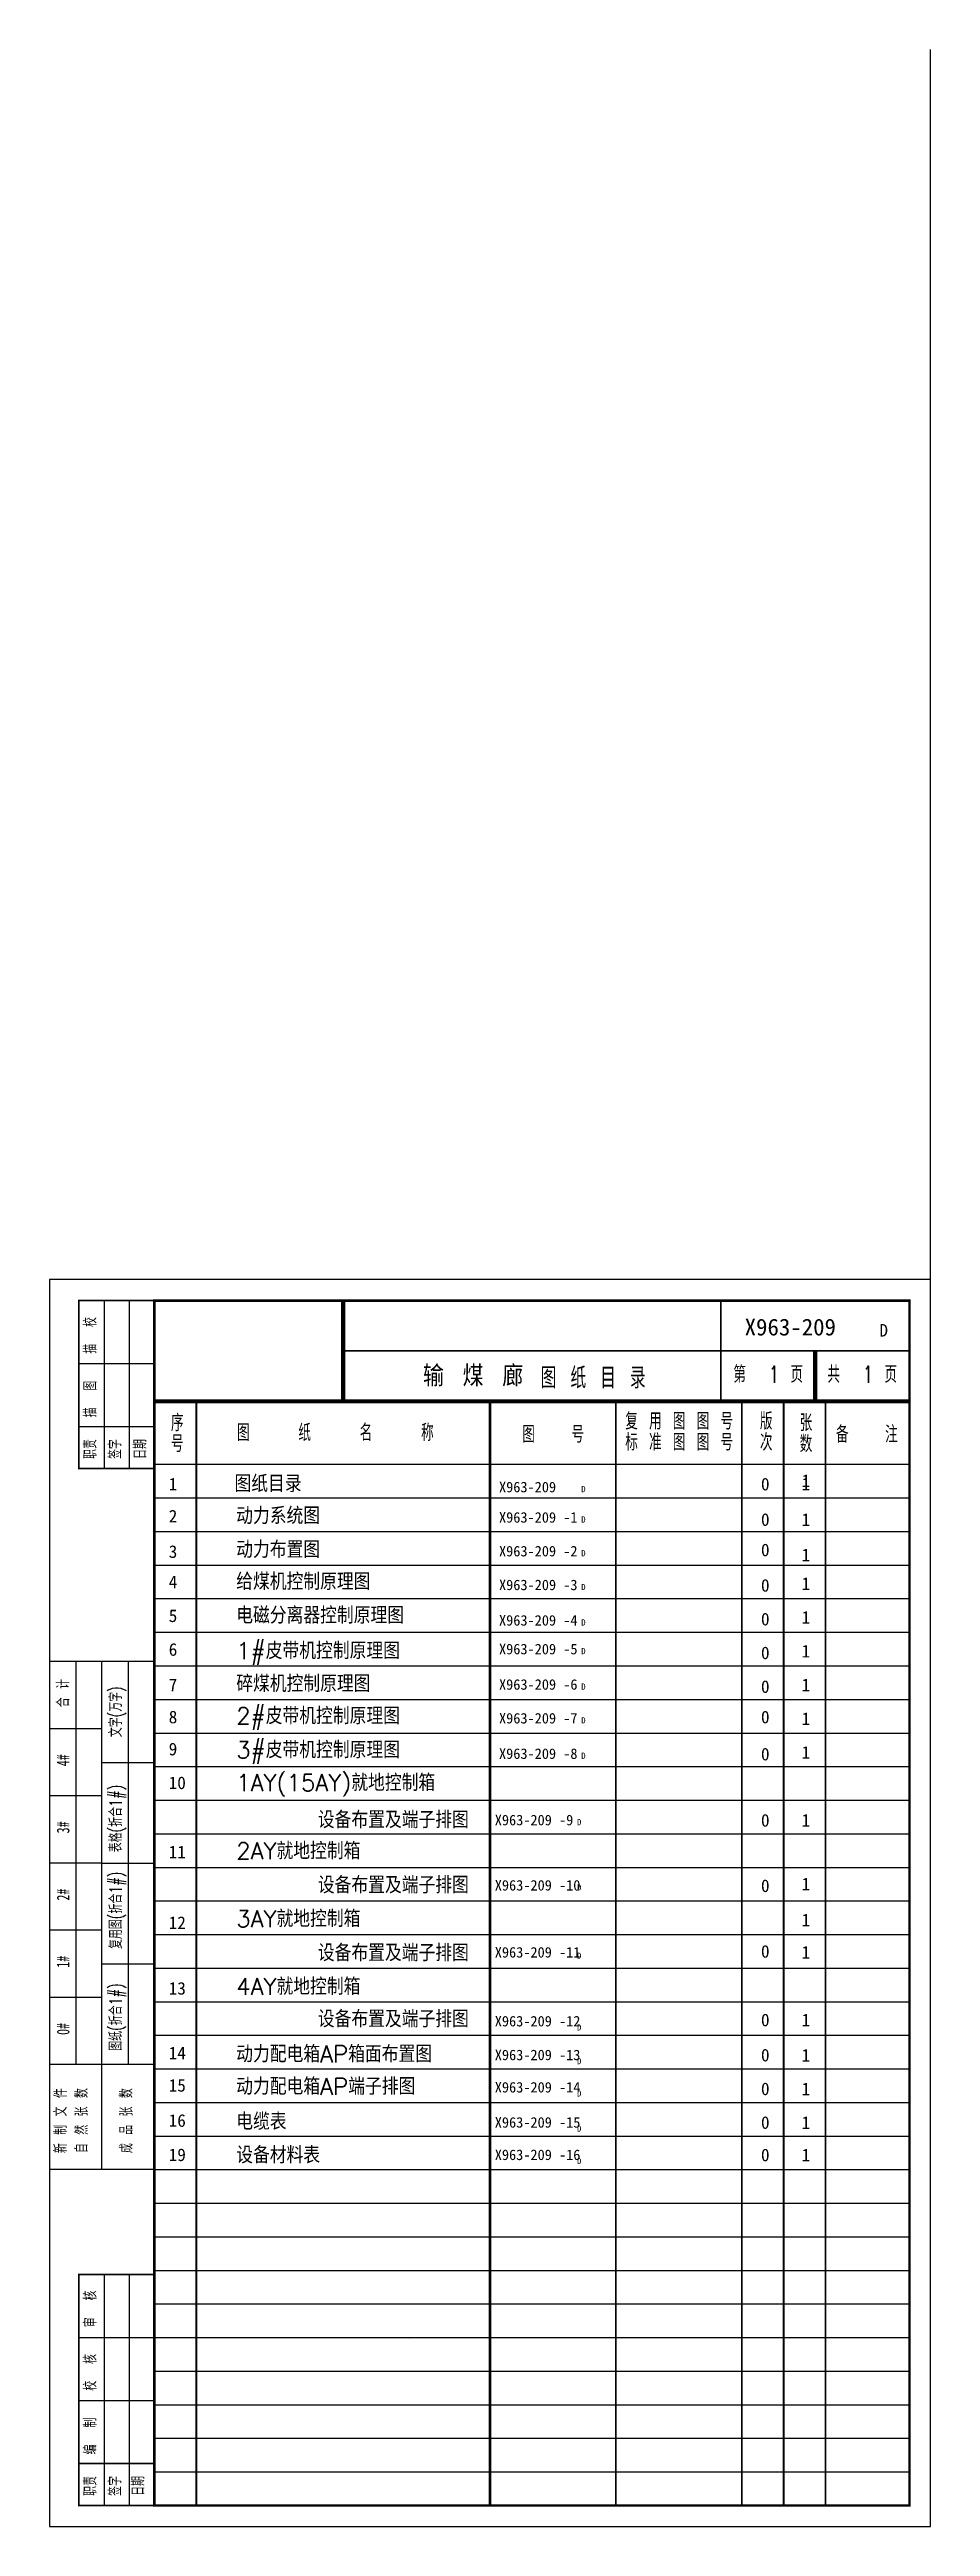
# Model space of a CAD drawing. Extents: x 385 to 3225, y -5 to 1635.
# Drawn here: x 385 to 595, y 815 to 1405 of the extents above; entities that cross this region are included whole.
import ezdxf
from ezdxf.enums import TextEntityAlignment as Align

# ---------------------------------------------------------------- set-up
doc = ezdxf.new("R2010")
doc.units = 0
doc.header["$LTSCALE"] = 30
doc.header["$MEASUREMENT"] = 0
doc.linetypes.add('CENTER', pattern=[2, 1.25, -0.25, 0.25, -0.25])
doc.layers.get('0').update_dxf_attribs({"linetype": 'CONTINUOUS'})
doc.layers.add('4', color=1, linetype='CENTER')
doc.layers.add('DIM', color=3, linetype='CONTINUOUS')
doc.styles.add('HZ', font='txt', dxfattribs={"bigfont": 'hztxt'})

msp = doc.modelspace()

# ---------------------------------------------------------------- texts
at = {"color": 7, "style": 'HZ', "width": 0.75}
for s, p in [('描  校', (396.22, 1098.71)), ('描  图', (396.22, 1083.54)), ('职责', (396.22, 1071.65)), ('签字', (402.14, 1071.65)), ('日期', (408.13, 1071.65)), ('合 计', (389.74, 1013.51)), ('文字(万字)', (402.28, 1009.08)), ('表格(折合1#)', (402.28, 983.65)), ('复用图(折合1#)', (402.28, 961.8)), ('图纸(折合1#)', (402.28, 936.37)), ('新 制 文 件', (389.15, 911.67)), ('自 然 张 数', (394.15, 911.67)), ('成 品 张 数', (404.82, 911.67)), ('审  核', (396.22, 866.83)), ('校  核', (396.22, 851.71)), ('编  制', (396.22, 836.54)), ('职责', (396.22, 824.65)), ('签字', (402.14, 824.65)), ('日期', (407.63, 824.65))]:
    msp.add_text(s, height=3, rotation=90, dxfattribs=at).set_placement(p, align=Align.CENTER)
at = {"color": 2, "style": 'HZ', "width": 0.75}
for s, height, p in [('图 纸 目 录', 5, (514.59, 1086.08)), ('复 用 图 图 号', 4, (535.09, 1076.28)), ('图    纸    名    称', 4, (453.13, 1073.54)), ('图   号', 4, (505.05, 1073.15)), ('标 准 图 图 号', 4, (535.09, 1071.28)), ('备   注', 4, (579.82, 1073.15))]:
    msp.add_text(s, height=height, dxfattribs=at).set_placement(p, align=Align.CENTER)
at = {"color": 7, "style": 'HZ', "width": 0.75}
for s, p in [('第  1 页', (556.32, 1087.43)), ('共  1 页', (578.73, 1087.43))]:
    msp.add_text(s, height=4, dxfattribs=at).set_placement(p, align=Align.CENTER)
at = {"color": 2, "style": 'HZ', "width": 0.75}
for s, p in [('序', (413.95, 1075.89)), ('版', (554.35, 1076.28)), ('张', (563.82, 1075.89)), ('号', (413.95, 1070.89)), ('次', (554.35, 1071.28)), ('数', (563.82, 1070.89))]:
    msp.add_text(s, height=4, dxfattribs=at).set_placement(p)
at = {"width": 0.7}
for s, p in [('4#', (389.74, 997.51)), ('3#', (389.74, 981.51)), ('2#', (389.74, 965.51)), ('1#', (389.74, 949.51)), ('0#', (389.74, 933.51))]:
    msp.add_text(s, height=3, rotation=90, dxfattribs=at).set_placement(p, align=Align.CENTER)
at = {"layer": '4'}
for s, height, p in [('X963-209 ', 4, (550.7, 1098.69)), ('D', 3, (582.83, 1098.42)), ('1', 3, (413.42, 1061.79)), ('X963-209', 2.5, (492.15, 1061.34)), ('D', 1.5, (511.76, 1061.34)), ('0', 3, (554.6, 1061.79)), ('1', 3, (564.26, 1062.59)), ('1', 3, (564.26, 1061.79)), ('2', 3, (413.42, 1054.15)), ('X963-209 -1', 2.5, (492.15, 1054.11)), ('0', 3, (554.6, 1053.34)), ('1', 3, (564.26, 1053.34)), ('D', 1.5, (511.76, 1054.11)), ('3', 3, (413.42, 1045.71)), ('X963-209 -2', 2.5, (492.15, 1046.07)), ('D', 1.5, (511.76, 1046.07)), ('0', 3, (554.6, 1046.11)), ('1', 3, (564.26, 1044.9)), ('4', 3, (413.42, 1038.47)), ('X963-209 -3', 2.5, (492.15, 1038.03)), ('D', 1.5, (511.76, 1038.03)), ('0', 3, (554.6, 1037.67)), ('1', 3, (564.26, 1038.07)), ('5', 3, (413.42, 1030.43)), ('0', 3, (554.6, 1029.63)), ('1', 3, (564.26, 1030.03)), ('X963-209 -4', 2.5, (492.15, 1029.59)), ('D', 1.5, (511.76, 1029.59)), ('6', 3, (413.42, 1022.39)), ('X963-209 -5', 2.5, (492.15, 1022.75)), ('D', 1.5, (511.76, 1022.75)), ('0', 3, (554.6, 1021.59)), ('1', 3, (564.26, 1021.99)), ('7', 3, (413.42, 1013.95)), ('X963-209 -6', 2.5, (492.15, 1014.31)), ('D', 1.5, (511.76, 1014.31)), ('0', 3, (554.6, 1013.55)), ('1', 3, (564.26, 1013.95)), ('8', 3, (413.42, 1006.31)), ('0', 3, (554.6, 1006.31)), ('X963-209 -7', 2.5, (492.15, 1006.27)), ('D', 1.5, (511.76, 1006.27)), ('1', 3, (564.26, 1005.91)), ('9', 3, (413.42, 998.68)), ('X963-209 -8', 2.5, (492.15, 997.83)), ('D', 1.5, (511.76, 997.83)), ('0', 3, (554.6, 997.47)), ('1', 3, (564.26, 997.87)), ('10', 3, (413.42, 990.64)), ('X963-209 -9', 2.5, (491.14, 982.02)), ('D', 1.5, (510.75, 982.02)), ('0', 3, (554.6, 981.7)), ('1', 3, (564.26, 981.7)), ('11', 3, (413.42, 974.16)), ('X963-209 -10', 2.5, (491.14, 966.48)), ('D', 1.5, (510.75, 966.48)), ('0', 3, (554.6, 966.12)), ('1', 3, (564.26, 966.52)), ('12', 3, (413.42, 957.32)), ('1', 3, (564.26, 957.95)), ('X963-209 -11', 2.5, (491.14, 950.52)), ('D', 1.5, (510.75, 950.2)), ('0', 3, (554.6, 950.49)), ('1', 3, (564.26, 950.27)), ('13', 3, (413.42, 941.68)), ('X963-209 -12', 2.5, (491.14, 934.11)), ('D', 1.5, (510.75, 933.13)), ('0', 3, (554.6, 934.15)), ('1', 3, (564.26, 934.12)), ('14', 3, (413.42, 926.27)), ('X963-209 -13', 2.5, (491.14, 926.07)), ('D', 1.5, (510.75, 925.09)), ('0', 3, (554.6, 925.78)), ('1', 3, (564.26, 925.75)), ('15', 3, (413.42, 918.57)), ('X963-209 -14', 2.5, (491.14, 918.37)), ('0', 3, (554.6, 917.74)), ('1', 3, (564.26, 917.71)), ('D', 1.5, (510.75, 917.39)), ('16', 3, (413.42, 910.2)), ('X963-209 -15', 2.5, (491.14, 910)), ('D', 1.5, (510.75, 909.02)), ('0', 3, (554.6, 909.71)), ('1', 3, (564.26, 909.68)), ('19', 3, (413.42, 902.03)), ('X963-209 -16', 2.5, (491.14, 902.28)), ('D', 1.5, (510.75, 901.3)), ('0', 3, (554.6, 901.99)), ('1', 3, (564.26, 901.96))]:
    msp.add_text(s, height=height, dxfattribs=at).set_placement(p)
at = {"layer": '4', "style": 'HZ'}
for s, height, p in [('输 煤 廊', 5, (474.01, 1086.55)), ('图纸目录', 4, (429.1, 1061.38)), ('动力系统图 ', 4, (429.51, 1053.75)), ('动力布置图', 4, (429.51, 1045.69)), ('给煤机控制原理图', 4, (429.51, 1038.07)), ('电磁分离器控制原理图', 4, (429.51, 1030.03)), ('1#皮带机控制原理图', 4, (429.51, 1021.59)), ('碎煤机控制原理图', 4, (429.51, 1013.75)), ('2#皮带机控制原理图', 4, (429.51, 1006.08)), ('3#皮带机控制原理图', 4, (429.51, 997.98)), ('1AY(15AY)就地控制箱', 4, (429.51, 990.17)), ('设备布置及端子排图', 4, (448.96, 981.33)), ('2AY就地控制箱', 4, (429.51, 973.91)), ('设备布置及端子排图', 4, (448.96, 965.78)), ('3AY就地控制箱', 4, (429.51, 957.76)), ('设备布置及端子排图', 4, (448.96, 949.63)), ('4AY就地控制箱', 4, (429.51, 941.61)), ('设备布置及端子排图', 4, (448.96, 933.88)), ('动力配电箱AP箱面布置图', 4, (429.51, 925.53)), ('动力配电箱AP端子排图', 4, (429.51, 917.82)), ('电缆表', 4, (429.51, 909.46)), ('设备材料表', 4, (429.51, 901.47))]:
    msp.add_text(s, height=height, dxfattribs=at).set_placement(p)

# ---------------------------------------------------------------- linework, layer by layer
for p, q in [((595, 815), (595, 1405)), ((385, 1112), (385, 815)), ((595, 1112), (385, 1112)), ((595, 815), (595, 1112)), ((410, 1068), (590, 1068)), ((410, 1060), (590, 1060)), ((410, 1052), (590, 1052)), ((410, 1044), (590, 1044)), ((410, 1044), (590, 1044)), ((410, 1036), (590, 1036)), ((410, 1028), (590, 1028)), ((410, 1021), (385, 1021)), ((391.25, 1021), (391.25, 925)), ((397.5, 900), (397.5, 1021)), ((403.75, 1021), (403.75, 925)), ((410, 1020), (590, 1020)), ((410, 1012), (590, 1012)), ((397.5, 1005), (385, 1005)), ((410, 1004), (590, 1004)), ((397.5, 997), (410, 997)), ((410, 996), (590, 996)), ((397.5, 989), (385, 989)), ((410, 988), (590, 988)), ((410, 980), (590, 980)), ((397.5, 973), (385, 973)), ((397.5, 973), (410, 973)), ((410, 972), (590, 972)), ((410, 964), (590, 964)), ((397.5, 957), (385, 957)), ((410, 956), (590, 956)), ((397.5, 949), (410, 949)), ((410, 948), (590, 948)), ((397.5, 941), (385, 941)), ((410, 940), (590, 940)), ((410, 932), (590, 932)), ((410, 925), (385, 925)), ((410, 924), (590, 924)), ((410, 916), (590, 916)), ((410, 908), (590, 908)), ((410, 900), (385, 900)), ((410, 900), (590, 900)), ((410, 892), (590, 892)), ((410, 884), (590, 884)), ((410, 876), (590, 876)), ((410, 868), (590, 868)), ((410, 860), (590, 860)), ((410, 852), (590, 852)), ((410, 844), (590, 844)), ((410, 836), (590, 836)), ((410, 828), (590, 828)), ((385, 815), (595, 815))]:
    msp.add_line(p, q)
at = {"color": 7}
for p, q in [((398, 1107), (398, 1067)), ((404, 1107), (404, 1067)), ((392, 1092), (410, 1092)), ((392, 1077), (410, 1077)), ((398, 875), (398, 820)), ((404, 875), (404, 820)), ((392, 860), (410, 860)), ((392, 845), (410, 845)), ((392, 830), (410, 830)), ((410, 830), (392, 830))]:
    msp.add_line(p, q, dxfattribs=at)
at = {"color": 4}
for points, const_width in [([(410, 1107), (392, 1107), (392, 1067), (410, 1067)], 0.4), ([(455, 1083), (455, 1107)], 1), ([(545, 1083), (545, 1107)], 0.4), ([(455, 1095), (590, 1095)], 0.4), ([(567.5, 1083), (567.5, 1095)], 1), ([(410, 1083), (590, 1083)], 1), ([(410, 820), (392, 820), (392, 875), (410, 875)], 0.4)]:
    msp.add_lwpolyline(points, dxfattribs=dict(at, const_width=const_width))
at = {"color": 4, "const_width": 0.6}
msp.add_lwpolyline([(590, 1107), (410, 1107), (410, 820), (590, 820)], close=True, dxfattribs=at)
at = {"color": 2}
for points, const_width in [([(420, 1083), (420, 820)], 0.4), ([(490, 1083), (490, 820)], 0.6), ([(520, 1083), (520, 820)], 0.4), ([(550, 1083), (550, 820)], 0.4), ([(560, 1083), (560, 820)], 0.4), ([(570, 1083), (570, 820)], 0.4)]:
    msp.add_lwpolyline(points, dxfattribs=dict(at, const_width=const_width))
at = {"layer": 'DIM', "color": 3}
msp.add_line((470.92, 859.69), (470.92, 859.69), dxfattribs=at)

msp.set_redraw_order([(e.dxf.handle, doc.entitydb.next_handle()) for e in msp.query("TEXT MTEXT ATTDEF DIMENSION ARC_DIMENSION")])  # texts and dimensions are drawn at this point

doc.saveas('drawing.dxf')
